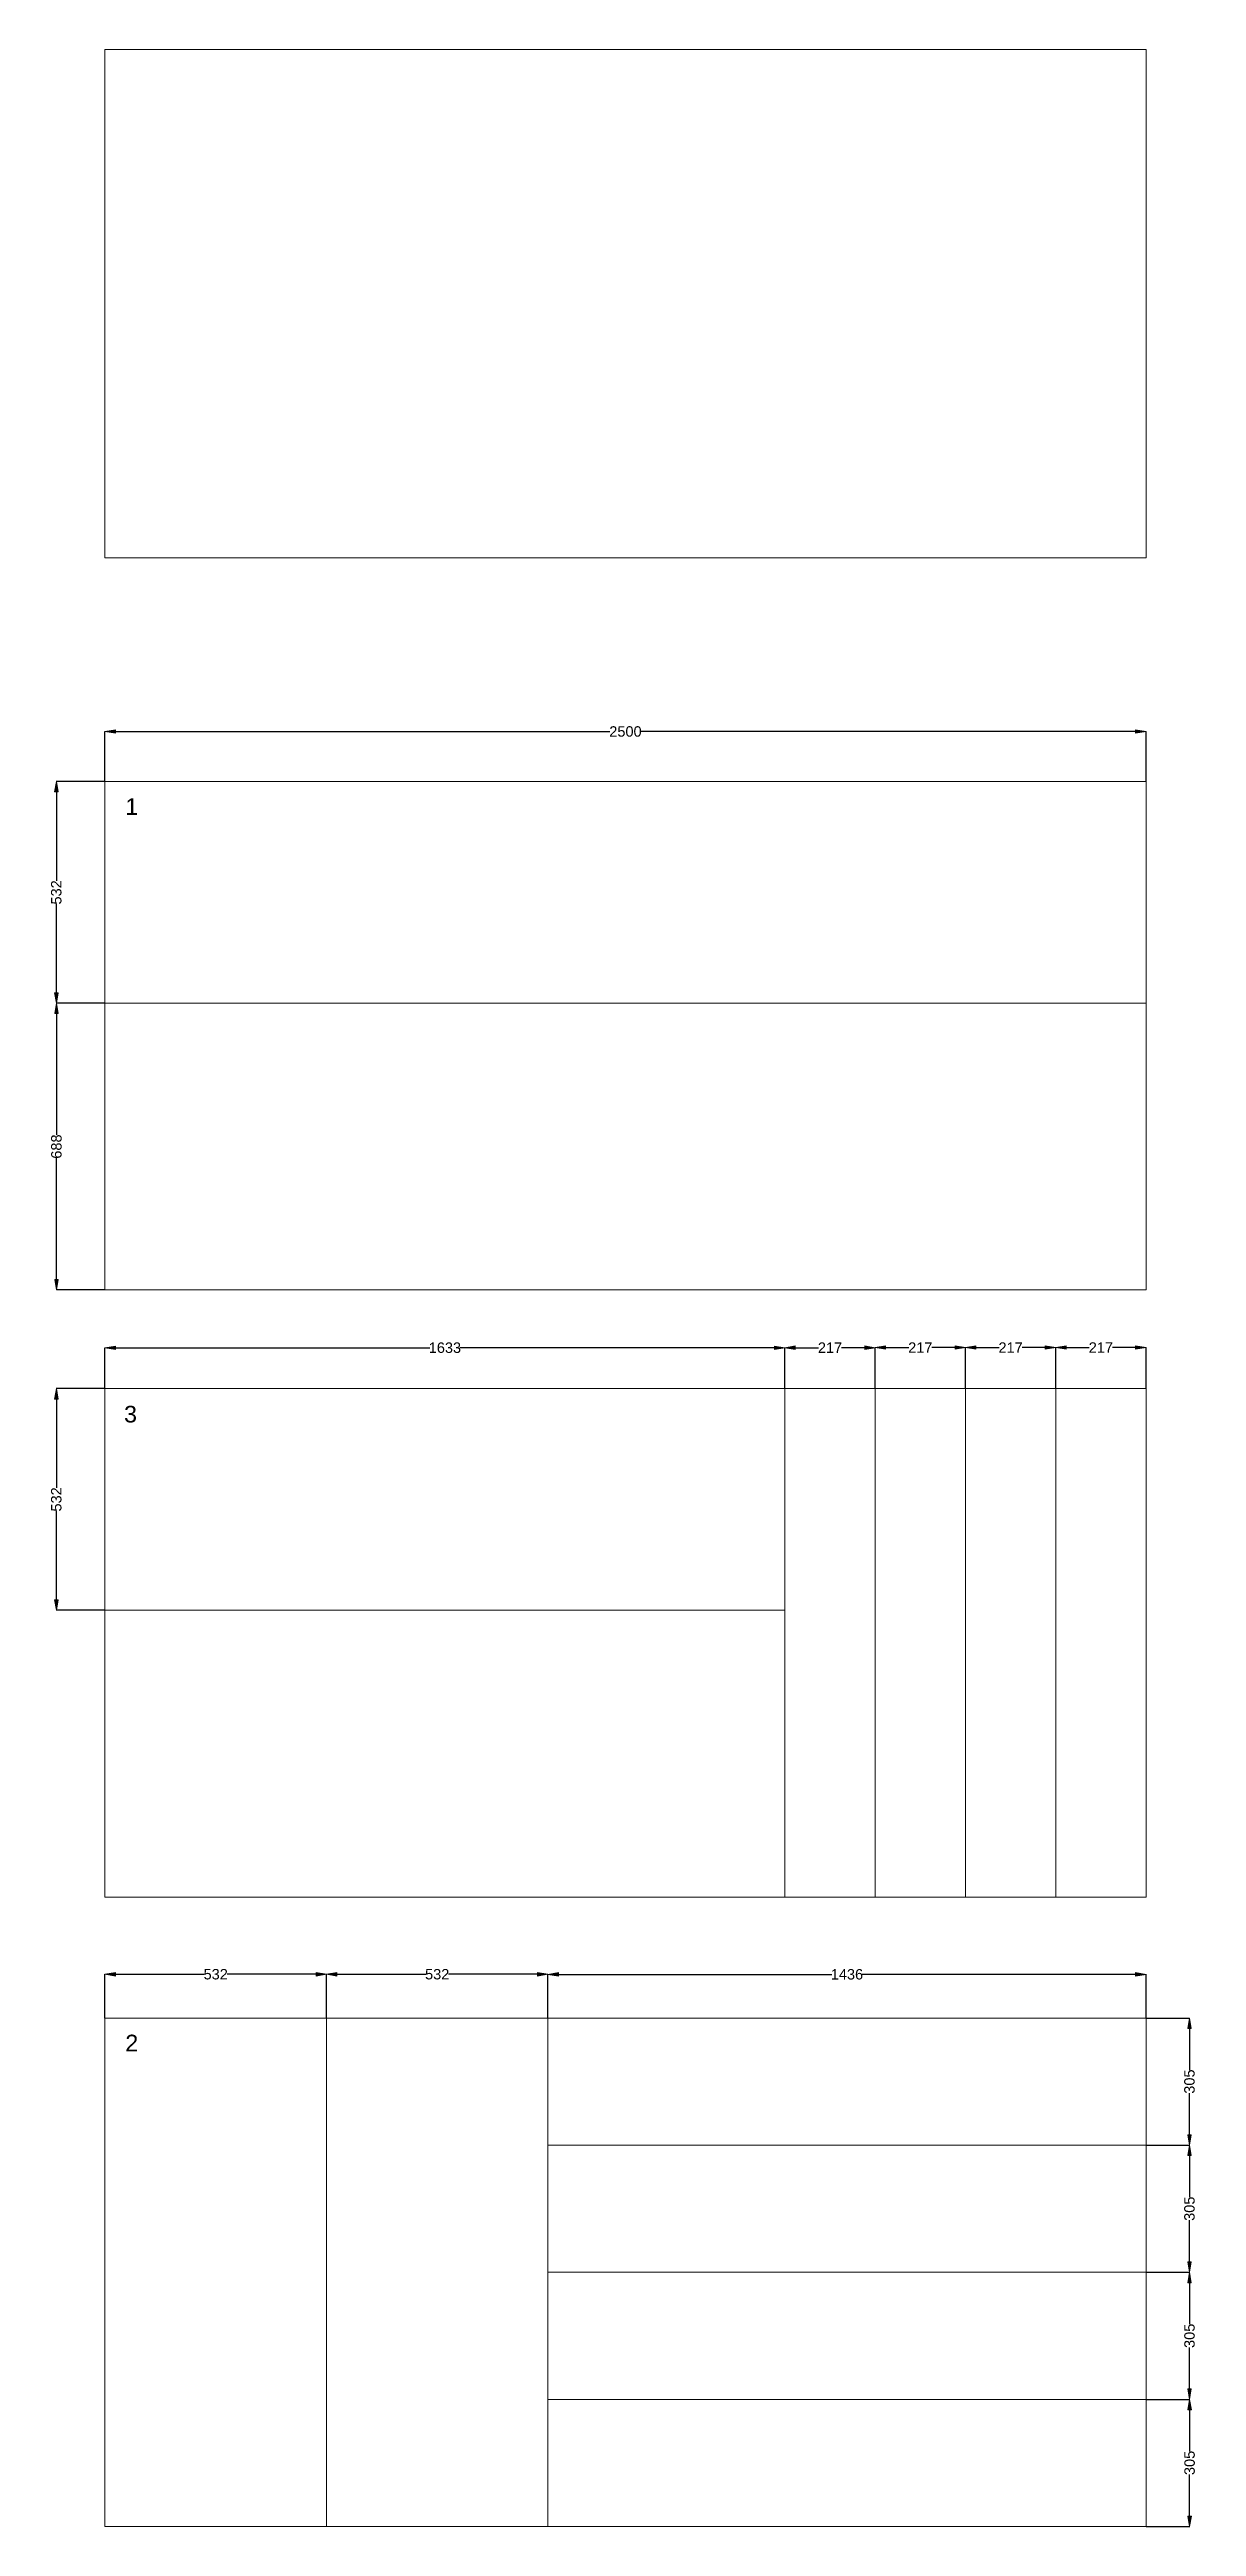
# Model space of a CAD drawing. Header units: millimetres. Extents: x -751 to 39822, y -9875 to 9310.
# Drawn here: x 20877 to 23632, y -3182 to 2762 of the extents above; entities that cross this region are included whole.
import ezdxf
from ezdxf.enums import TextEntityAlignment as Align

# ---------------------------------------------------------------- set-up
doc = ezdxf.new("R2010")
doc.units = ezdxf.units.MM
doc.header["$MEASUREMENT"] = 0
doc.header["$PDSIZE"] = -5
doc.layers.get('0').update_dxf_attribs({"lineweight": 0})
doc.layers.get('Defpoints').update_dxf_attribs({"lineweight": 0})
doc.styles.get("Standard").update_dxf_attribs({"font": 'arial.ttf'})
doc.dimstyles.get("Standard").update_dxf_attribs({"dimtxt": 25, "dimasz": 25, "dimexe": 0.2, "dimexo": 0.05, "dimgap": 0.09, "dimtad": 0, "dimdec": 0, "dimzin": 0, "dimdsep": 46, "dimtxsty": 'Standard', "dimblk": 'VDDIM_DEFAULT', "dimcen": 0.09, "dimclre": 256, "dimclrt": 256, "dimadec": 0, "dimazin": 0, "dimtfac": 1, "dimtdec": 4, "dimtix": 1, "dimtmove": 0, "dimatfit": 3, "dimfxl": 1, "dimtolj": 1, "dimtzin": 0, "dimarcsym": 0})

msp = doc.modelspace()

# ---------------------------------------------------------------- texts
at = {"color": 1}
for s, p in [('1', (21059.48875, 965.35168)), ('3', (21056.56429, -492.83454)), ('2', (21059.48875, -2001.92852))]:
    msp.add_text(s, height=40, dxfattribs=at).set_placement(p, align=Align.TOP_LEFT)

# ---------------------------------------------------------------- blocks, each defined once
blk = doc.blocks.new('VDDIM_DEFAULT')
at = {"linetype": 'Continuous'}
blk.add_hatch(color=0, dxfattribs=at).paths.add_polyline_path([(0, 0), (-1, -0.1665), (-1, 0.1665)], flags=0)
at = {"color": 0, "linetype": 'Continuous'}
blk.add_lwpolyline([(0, 0), (-1, -0.1665), (-1, 0.1665), (0, 0)], dxfattribs=at)
blk = doc.blocks.new('*D907')
at = {"lineweight": -2}
for p, q in [((21010.6, 1005.3), (21010.6, 1125.5)), ((23510.6, 1005.3), (23510.6, 1125.5))]:
    blk.add_line(p, q, dxfattribs=at)
at = {"color": 0, "lineweight": -2}
for p, q in [((21035.6, 1125.3), (22223.1, 1125.3)), ((23485.6, 1125.3), (22298.2, 1125.3))]:
    blk.add_line(p, q, dxfattribs=at)
at = {"layer": 'Defpoints', "color": 0}
for p in [(23510.6, 1125.3), (21010.6, 1005.2), (23510.6, 1005.2)]:
    blk.add_point(p, dxfattribs=at)
at = {"color": 0, "lineweight": -2, "xscale": 25, "yscale": 25, "zscale": 25, "rotation": 180}
blk.add_blockref('VDDIM_DEFAULT', (21010.6, 1125.3), dxfattribs=at)
at = {"color": 0, "lineweight": -2, "xscale": 25, "yscale": 25, "zscale": 25}
blk.add_blockref('VDDIM_DEFAULT', (23510.6, 1125.3), dxfattribs=at)
at = {"insert": (22260.6, 1125.3), "char_height": 25, "attachment_point": 5}
blk.add_mtext('\\A1;2500', dxfattribs=at)
blk = doc.blocks.new('*D908')
at = {"lineweight": -2}
for p, q in [((21010.6, 473.4), (20893.9, 473.4)), ((21010.6, -214.8), (20893.9, -214.8))]:
    blk.add_line(p, q, dxfattribs=at)
at = {"color": 0, "lineweight": -2}
for p, q in [((20894.1, 448.4), (20894.1, 157.1)), ((20894.1, -189.8), (20894.1, 101.5))]:
    blk.add_line(p, q, dxfattribs=at)
at = {"layer": 'Defpoints', "color": 0}
for p in [(20894.1, 473.4), (21010.6, 473.4), (21010.6, -214.8)]:
    blk.add_point(p, dxfattribs=at)
at = {"color": 0, "lineweight": -2, "xscale": 25, "yscale": 25, "zscale": 25}
for p, rotation in [((20894.1, 473.4), 90), ((20894.1, -214.8), 270)]:
    blk.add_blockref('VDDIM_DEFAULT', p, dxfattribs=dict(at, rotation=rotation))
at = {"insert": (20894.1, 129.3), "char_height": 25, "attachment_point": 5, "rotation": 90}
blk.add_mtext('\\A1;688', dxfattribs=at)
blk = doc.blocks.new('*D909')
at = {"lineweight": -2}
for p, q in [((21010.6, -451.5), (21010.6, -353.3)), ((22643.4, -451.5), (22643.4, -353.3))]:
    blk.add_line(p, q, dxfattribs=at)
at = {"color": 0, "lineweight": -2}
for p, q in [((21035.6, -353.5), (21790.8, -353.5)), ((22618.4, -353.5), (21863.2, -353.5))]:
    blk.add_line(p, q, dxfattribs=at)
at = {"layer": 'Defpoints', "color": 0}
for p in [(22643.4, -353.5), (21010.6, -451.5), (22643.4, -451.5)]:
    blk.add_point(p, dxfattribs=at)
at = {"color": 0, "lineweight": -2, "xscale": 25, "yscale": 25, "zscale": 25, "rotation": 180}
blk.add_blockref('VDDIM_DEFAULT', (21010.6, -353.5), dxfattribs=at)
at = {"color": 0, "lineweight": -2, "xscale": 25, "yscale": 25, "zscale": 25}
blk.add_blockref('VDDIM_DEFAULT', (22643.4, -353.5), dxfattribs=at)
at = {"insert": (21827, -353.5), "char_height": 25, "attachment_point": 5}
blk.add_mtext('\\A1;1633', dxfattribs=at)
blk = doc.blocks.new('*D910')
at = {"lineweight": -2}
for p, q in [((22074.4, -1962), (22074.4, -1857)), ((23510.6, -1962), (23510.6, -1857))]:
    blk.add_line(p, q, dxfattribs=at)
at = {"color": 0, "lineweight": -2}
for p, q in [((22099.4, -1857.2), (22756.3, -1857.2)), ((23485.6, -1857.2), (22828.7, -1857.2))]:
    blk.add_line(p, q, dxfattribs=at)
at = {"layer": 'Defpoints', "color": 0}
for p in [(23510.6, -1857.2), (22074.4, -1962.1), (23510.6, -1962.1)]:
    blk.add_point(p, dxfattribs=at)
at = {"color": 0, "lineweight": -2, "xscale": 25, "yscale": 25, "zscale": 25, "rotation": 180}
blk.add_blockref('VDDIM_DEFAULT', (22074.4, -1857.2), dxfattribs=at)
at = {"color": 0, "lineweight": -2, "xscale": 25, "yscale": 25, "zscale": 25}
blk.add_blockref('VDDIM_DEFAULT', (23510.6, -1857.2), dxfattribs=at)
at = {"insert": (22792.5, -1857.2), "char_height": 25, "attachment_point": 5}
blk.add_mtext('\\A1;1436', dxfattribs=at)
blk = doc.blocks.new('*D912')
at = {"lineweight": -2}
for p, q in [((21010.6, 1005.2), (20893.7, 1005.2)), ((21010.6, 473.4), (20893.7, 473.4))]:
    blk.add_line(p, q, dxfattribs=at)
at = {"color": 0, "lineweight": -2}
for p, q in [((20893.9, 980.2), (20893.9, 766.8)), ((20893.9, 498.4), (20893.9, 711.8))]:
    blk.add_line(p, q, dxfattribs=at)
at = {"layer": 'Defpoints', "color": 0}
for p in [(20893.9, 1005.2), (21010.6, 1005.2), (21010.6, 473.4)]:
    blk.add_point(p, dxfattribs=at)
at = {"color": 0, "lineweight": -2, "xscale": 25, "yscale": 25, "zscale": 25}
for p, rotation in [((20893.9, 1005.2), 90), ((20893.9, 473.4), 270)]:
    blk.add_blockref('VDDIM_DEFAULT', p, dxfattribs=dict(at, rotation=rotation))
at = {"insert": (20893.9, 739.3), "char_height": 25, "attachment_point": 5, "rotation": 90}
blk.add_mtext('\\A1;532', dxfattribs=at)
blk = doc.blocks.new('*D913')
at = {"lineweight": -2}
for p, q in [((21010.6, -1962), (21010.6, -1856.8)), ((21542.5, -1962), (21542.5, -1856.8))]:
    blk.add_line(p, q, dxfattribs=at)
at = {"color": 0, "lineweight": -2}
for p, q in [((21035.6, -1857), (21249, -1857)), ((21517.5, -1857), (21304.1, -1857))]:
    blk.add_line(p, q, dxfattribs=at)
at = {"layer": 'Defpoints', "color": 0}
for p in [(21542.5, -1857), (21010.6, -1962.1), (21542.5, -1962.1)]:
    blk.add_point(p, dxfattribs=at)
at = {"color": 0, "lineweight": -2, "xscale": 25, "yscale": 25, "zscale": 25, "rotation": 180}
blk.add_blockref('VDDIM_DEFAULT', (21010.6, -1857), dxfattribs=at)
at = {"color": 0, "lineweight": -2, "xscale": 25, "yscale": 25, "zscale": 25}
blk.add_blockref('VDDIM_DEFAULT', (21542.5, -1857), dxfattribs=at)
at = {"insert": (21276.6, -1857), "char_height": 25, "attachment_point": 5}
blk.add_mtext('\\A1;532', dxfattribs=at)
blk = doc.blocks.new('*D914')
at = {"lineweight": -2}
for p, q in [((21542.5, -1962), (21542.5, -1856.8)), ((22074.4, -1962), (22074.4, -1856.8))]:
    blk.add_line(p, q, dxfattribs=at)
at = {"color": 0, "lineweight": -2}
for p, q in [((21567.5, -1857), (21780.9, -1857)), ((22049.4, -1857), (21836, -1857))]:
    blk.add_line(p, q, dxfattribs=at)
at = {"layer": 'Defpoints', "color": 0}
for p in [(22074.4, -1857), (21542.5, -1962.1), (22074.4, -1962.1)]:
    blk.add_point(p, dxfattribs=at)
at = {"color": 0, "lineweight": -2, "xscale": 25, "yscale": 25, "zscale": 25, "rotation": 180}
blk.add_blockref('VDDIM_DEFAULT', (21542.5, -1857), dxfattribs=at)
at = {"color": 0, "lineweight": -2, "xscale": 25, "yscale": 25, "zscale": 25}
blk.add_blockref('VDDIM_DEFAULT', (22074.4, -1857), dxfattribs=at)
at = {"insert": (21808.5, -1857), "char_height": 25, "attachment_point": 5}
blk.add_mtext('\\A1;532', dxfattribs=at)
blk = doc.blocks.new('*D915')
at = {"lineweight": -2}
for p, q in [((23510.7, -1962), (23615.2, -1962)), ((23510.7, -2267.1), (23615.2, -2267.1))]:
    blk.add_line(p, q, dxfattribs=at)
at = {"color": 0, "lineweight": -2}
for p, q in [((23615, -1987), (23615, -2086.8)), ((23615, -2242.1), (23615, -2142.3))]:
    blk.add_line(p, q, dxfattribs=at)
at = {"layer": 'Defpoints', "color": 0}
for p in [(23510.6, -1962), (23615, -1962), (23510.6, -2267.1)]:
    blk.add_point(p, dxfattribs=at)
at = {"color": 0, "lineweight": -2, "xscale": 25, "yscale": 25, "zscale": 25}
for p, rotation in [((23615, -1962), 90), ((23615, -2267.1), 270)]:
    blk.add_blockref('VDDIM_DEFAULT', p, dxfattribs=dict(at, rotation=rotation))
at = {"insert": (23615, -2114.5), "char_height": 25, "attachment_point": 5, "rotation": 90}
blk.add_mtext('\\A1;305', dxfattribs=at)
blk = doc.blocks.new('*D916')
at = {"lineweight": -2}
for p, q in [((23510.7, -2267.1), (23615.2, -2267.1)), ((23510.7, -2572.1), (23615.2, -2572.1))]:
    blk.add_line(p, q, dxfattribs=at)
at = {"color": 0, "lineweight": -2}
for p, q in [((23615, -2292.1), (23615, -2391.8)), ((23615, -2547.1), (23615, -2447.3))]:
    blk.add_line(p, q, dxfattribs=at)
at = {"layer": 'Defpoints', "color": 0}
for p in [(23510.6, -2267.1), (23615, -2267.1), (23510.6, -2572.1)]:
    blk.add_point(p, dxfattribs=at)
at = {"color": 0, "lineweight": -2, "xscale": 25, "yscale": 25, "zscale": 25}
for p, rotation in [((23615, -2267.1), 90), ((23615, -2572.1), 270)]:
    blk.add_blockref('VDDIM_DEFAULT', p, dxfattribs=dict(at, rotation=rotation))
at = {"insert": (23615, -2419.6), "char_height": 25, "attachment_point": 5, "rotation": 90}
blk.add_mtext('\\A1;305', dxfattribs=at)
blk = doc.blocks.new('*D917')
at = {"lineweight": -2}
for p, q in [((23510.7, -2572.1), (23615.4, -2572.1)), ((23510.7, -2877.1), (23615.4, -2877.1))]:
    blk.add_line(p, q, dxfattribs=at)
at = {"color": 0, "lineweight": -2}
for p, q in [((23615.2, -2597.1), (23615.2, -2696.8)), ((23615.2, -2852.1), (23615.2, -2752.3))]:
    blk.add_line(p, q, dxfattribs=at)
at = {"layer": 'Defpoints', "color": 0}
for p in [(23510.6, -2572.1), (23615.2, -2572.1), (23510.6, -2877.1)]:
    blk.add_point(p, dxfattribs=at)
at = {"color": 0, "lineweight": -2, "xscale": 25, "yscale": 25, "zscale": 25}
for p, rotation in [((23615.2, -2572.1), 90), ((23615.2, -2877.1), 270)]:
    blk.add_blockref('VDDIM_DEFAULT', p, dxfattribs=dict(at, rotation=rotation))
at = {"insert": (23615.2, -2724.6), "char_height": 25, "attachment_point": 5, "rotation": 90}
blk.add_mtext('\\A1;305', dxfattribs=at)
blk = doc.blocks.new('*D918')
at = {"lineweight": -2}
for p, q in [((23510.7, -2877.1), (23615.6, -2877.1)), ((23510.7, -3182.1), (23615.6, -3182.1))]:
    blk.add_line(p, q, dxfattribs=at)
at = {"color": 0, "lineweight": -2}
for p, q in [((23615.4, -2902.1), (23615.4, -3001.8)), ((23615.4, -3157.1), (23615.4, -3057.3))]:
    blk.add_line(p, q, dxfattribs=at)
at = {"layer": 'Defpoints', "color": 0}
for p in [(23510.6, -2877.1), (23615.4, -2877.1), (23510.6, -3182.1)]:
    blk.add_point(p, dxfattribs=at)
at = {"color": 0, "lineweight": -2, "xscale": 25, "yscale": 25, "zscale": 25}
for p, rotation in [((23615.4, -2877.1), 90), ((23615.4, -3182.1), 270)]:
    blk.add_blockref('VDDIM_DEFAULT', p, dxfattribs=dict(at, rotation=rotation))
at = {"insert": (23615.4, -3029.6), "char_height": 25, "attachment_point": 5, "rotation": 90}
blk.add_mtext('\\A1;305', dxfattribs=at)
blk = doc.blocks.new('*D919')
at = {"lineweight": -2}
for p, q in [((22643.4, -451.4), (22643.4, -353.1)), ((22860.2, -451.5), (22860.2, -353.1))]:
    blk.add_line(p, q, dxfattribs=at)
at = {"color": 0, "lineweight": -2}
for p, q in [((22668.4, -353.3), (22724, -353.3)), ((22835.2, -353.3), (22779.7, -353.3))]:
    blk.add_line(p, q, dxfattribs=at)
at = {"layer": 'Defpoints', "color": 0}
for p in [(22860.2, -353.3), (22643.4, -451.5), (22860.2, -451.5)]:
    blk.add_point(p, dxfattribs=at)
at = {"color": 0, "lineweight": -2, "xscale": 25, "yscale": 25, "zscale": 25, "rotation": 180}
blk.add_blockref('VDDIM_DEFAULT', (22643.4, -353.3), dxfattribs=at)
at = {"color": 0, "lineweight": -2, "xscale": 25, "yscale": 25, "zscale": 25}
blk.add_blockref('VDDIM_DEFAULT', (22860.2, -353.3), dxfattribs=at)
at = {"insert": (22751.8, -353.3), "char_height": 25, "attachment_point": 5}
blk.add_mtext('\\A1;217', dxfattribs=at)
blk = doc.blocks.new('*D920')
at = {"lineweight": -2}
for p, q in [((22860.2, -451.4), (22860.2, -352.9)), ((23077, -451.5), (23077, -352.9))]:
    blk.add_line(p, q, dxfattribs=at)
at = {"color": 0, "lineweight": -2}
for p, q in [((22885.2, -353.1), (22940.8, -353.1)), ((23052, -353.1), (22996.5, -353.1))]:
    blk.add_line(p, q, dxfattribs=at)
at = {"layer": 'Defpoints', "color": 0}
for p in [(23077, -353.1), (22860.2, -451.5), (23077, -451.5)]:
    blk.add_point(p, dxfattribs=at)
at = {"color": 0, "lineweight": -2, "xscale": 25, "yscale": 25, "zscale": 25, "rotation": 180}
blk.add_blockref('VDDIM_DEFAULT', (22860.2, -353.1), dxfattribs=at)
at = {"color": 0, "lineweight": -2, "xscale": 25, "yscale": 25, "zscale": 25}
blk.add_blockref('VDDIM_DEFAULT', (23077, -353.1), dxfattribs=at)
at = {"insert": (22968.6, -353.1), "char_height": 25, "attachment_point": 5}
blk.add_mtext('\\A1;217', dxfattribs=at)
blk = doc.blocks.new('*D921')
at = {"lineweight": -2}
for p, q in [((23077, -451.4), (23077, -352.9)), ((23293.8, -451.5), (23293.8, -352.9))]:
    blk.add_line(p, q, dxfattribs=at)
at = {"color": 0, "lineweight": -2}
for p, q in [((23102, -353.1), (23157.6, -353.1)), ((23268.8, -353.1), (23213.3, -353.1))]:
    blk.add_line(p, q, dxfattribs=at)
at = {"layer": 'Defpoints', "color": 0}
for p in [(23293.8, -353.1), (23077, -451.5), (23293.8, -451.5)]:
    blk.add_point(p, dxfattribs=at)
at = {"color": 0, "lineweight": -2, "xscale": 25, "yscale": 25, "zscale": 25, "rotation": 180}
blk.add_blockref('VDDIM_DEFAULT', (23077, -353.1), dxfattribs=at)
at = {"color": 0, "lineweight": -2, "xscale": 25, "yscale": 25, "zscale": 25}
blk.add_blockref('VDDIM_DEFAULT', (23293.8, -353.1), dxfattribs=at)
at = {"insert": (23185.4, -353.1), "char_height": 25, "attachment_point": 5}
blk.add_mtext('\\A1;217', dxfattribs=at)
blk = doc.blocks.new('*D922')
at = {"lineweight": -2}
for p, q in [((23293.8, -451.4), (23293.8, -352.7)), ((23510.6, -451.5), (23510.6, -352.7))]:
    blk.add_line(p, q, dxfattribs=at)
at = {"color": 0, "lineweight": -2}
for p, q in [((23318.8, -352.9), (23374.3, -352.9)), ((23485.6, -352.9), (23430.1, -352.9))]:
    blk.add_line(p, q, dxfattribs=at)
at = {"layer": 'Defpoints', "color": 0}
for p in [(23510.6, -352.9), (23293.8, -451.5), (23510.6, -451.5)]:
    blk.add_point(p, dxfattribs=at)
at = {"color": 0, "lineweight": -2, "xscale": 25, "yscale": 25, "zscale": 25, "rotation": 180}
blk.add_blockref('VDDIM_DEFAULT', (23293.8, -352.9), dxfattribs=at)
at = {"color": 0, "lineweight": -2, "xscale": 25, "yscale": 25, "zscale": 25}
blk.add_blockref('VDDIM_DEFAULT', (23510.6, -352.9), dxfattribs=at)
at = {"insert": (23402.2, -352.9), "char_height": 25, "attachment_point": 5}
blk.add_mtext('\\A1;217', dxfattribs=at)
blk = doc.blocks.new('*D923')
at = {"lineweight": -2}
for p, q in [((21010.6, -451.5), (20893.7, -451.5)), ((21010.6, -983.3), (20893.7, -983.3))]:
    blk.add_line(p, q, dxfattribs=at)
at = {"color": 0, "lineweight": -2}
for p, q in [((20893.9, -476.5), (20893.9, -689.9)), ((20893.9, -958.3), (20893.9, -745))]:
    blk.add_line(p, q, dxfattribs=at)
at = {"layer": 'Defpoints', "color": 0}
for p in [(20893.9, -451.5), (21010.6, -451.5), (21010.6, -983.3)]:
    blk.add_point(p, dxfattribs=at)
at = {"color": 0, "lineweight": -2, "xscale": 25, "yscale": 25, "zscale": 25}
for p, rotation in [((20893.9, -451.5), 90), ((20893.9, -983.3), 270)]:
    blk.add_blockref('VDDIM_DEFAULT', p, dxfattribs=dict(at, rotation=rotation))
at = {"insert": (20893.9, -717.4), "char_height": 25, "attachment_point": 5, "rotation": 90}
blk.add_mtext('\\A1;532', dxfattribs=at)

# ---------------------------------------------------------------- dimensions: what is measured, and where the dimension line sits
for base, p1, p2, picture, middle in [((23510.62479, 1125.34826), (21010.62479, 1005.22051), (23510.62479, 1005.22051), '*D907', (22260.62479, 1125.34826)), ((22643.44127, -353.47442), (21010.62479, -451.53346), (22643.44127, -451.53346), '*D909', (21827.03303, -353.47442)), ((22860.23715, -353.27442), (22643.44127, -451.48346), (22860.23715, -451.53346), '*D919', (22751.83921, -353.27442)), ((23077.03303, -353.07442), (22860.23715, -451.48346), (23077.03303, -451.53346), '*D920', (22968.63509, -353.07442)), ((23293.82891, -353.07442), (23077.03303, -451.48346), (23293.82891, -451.53346), '*D921', (23185.43097, -353.07442)), ((23510.62479, -352.87442), (23293.82891, -451.48346), (23510.62479, -451.53346), '*D922', (23402.22685, -352.87442)), ((21542.52868, -1857.02729), (21010.62479, -1962.05969), (21542.52868, -1962.05969), '*D913', (21276.57673, -1857.02729)), ((22074.43256, -1857.02729), (21542.52868, -1962.05969), (22074.43256, -1962.05969), '*D914', (21808.48062, -1857.02729)), ((23510.62479, -1857.22729), (22074.43256, -1962.05969), (23510.62479, -1962.05969), '*D910', (22792.52868, -1857.22729))]:
    dim = msp.add_linear_dim(base=base, p1=p1, p2=p2, dimstyle='Standard')
    dim.commit()
    dim.dimension.update_dxf_attribs({"geometry": picture, "text_midpoint": middle})
for base, p1, p2, picture, middle in [((20893.89772, 1005.22051), (21010.62479, 473.36663), (21010.62479, 1005.22051), '*D912', (20893.89772, 739.29357)), ((20894.09772, 473.36663), (21010.62479, -214.77949), (21010.62479, 473.36663), '*D908', (20894.09772, 129.29357)), ((20893.89772, -451.53346), (21010.62479, -983.33735), (21010.62479, -451.53346), '*D923', (20893.89772, -717.4354)), ((23615.04857, -1962.00969), (23510.62479, -2267.05969), (23510.62479, -1962.00969), '*D915', (23615.04857, -2114.53469)), ((23615.04857, -2267.05969), (23510.62479, -2572.05969), (23510.62479, -2267.05969), '*D916', (23615.04857, -2419.55969)), ((23615.24857, -2572.05969), (23510.62479, -2877.05969), (23510.62479, -2572.05969), '*D917', (23615.24857, -2724.55969)), ((23615.44857, -2877.05969), (23510.62479, -3182.05969), (23510.62479, -2877.05969), '*D918', (23615.44857, -3029.55969))]:
    dim = msp.add_linear_dim(base=base, p1=p1, p2=p2, angle=90, dimstyle='Standard')
    dim.commit()
    dim.dimension.update_dxf_attribs({"geometry": picture, "text_midpoint": middle})

# ---------------------------------------------------------------- linework, layer by layer
for p, q in [((21010.62479, 473.36663), (23510.62479, 473.36663)), ((22860.23715, -1671.53346), (22860.23715, -451.53346)), ((23293.82891, -1671.53346), (23293.82891, -451.53346)), ((21010.62479, -983.33735), (22643.44127, -983.33735)), ((21542.52868, -1962.05969), (21542.52868, -3182.05969)), ((22074.43256, -2267.05969), (23510.62479, -2267.05969)), ((22074.43256, -2877.05969), (23510.62479, -2877.05969))]:
    msp.add_line(p, q)
at = {"color": 1}
for points in [[(21010.62479, 1541.89184), (21010.62479, 2761.89184), (23510.62479, 2761.89184), (23510.62479, 1541.89184), (21010.62479, 1541.89184)], [(21010.62479, -214.77949), (21010.62479, 1005.22051), (23510.62479, 1005.22051), (23510.62479, -214.77949), (21010.62479, -214.77949)], [(22643.44127, -1671.53346), (22643.44127, -451.53346), (21010.62479, -451.53346), (21010.62479, -1671.53346), (22643.44127, -1671.53346)], [(21010.62479, -1962.05969), (22074.43256, -1962.05969), (22074.43256, -3182.05969), (21010.62479, -3182.05969), (21010.62479, -1962.05969)]]:
    msp.add_lwpolyline(points, dxfattribs=at)
msp.add_lwpolyline([(21010.62479, -214.77949), (23510.62479, -214.77949), (23510.62479, 1005.22051), (21010.62479, 1005.22051)])
for points in [[(23077.03303, -1671.53346), (23077.03303, -451.53346), (22643.44127, -451.53346), (22643.44127, -1671.53346)], [(23510.62479, -1671.53346), (23510.62479, -451.53346), (23077.03303, -451.53346), (23077.03303, -1671.53346)], [(22074.43256, -2572.05969), (23510.62479, -2572.05969), (23510.62479, -1962.05969), (22074.43256, -1962.05969)], [(22074.43256, -3182.05969), (23510.62479, -3182.05969), (23510.62479, -2572.05969), (22074.43256, -2572.05969)]]:
    msp.add_lwpolyline(points, close=True, dxfattribs=at)

msp.set_redraw_order([(e.dxf.handle, doc.entitydb.next_handle()) for e in msp.query("TEXT MTEXT ATTDEF DIMENSION ARC_DIMENSION")])  # texts and dimensions are drawn at this point

doc.saveas('drawing.dxf')
